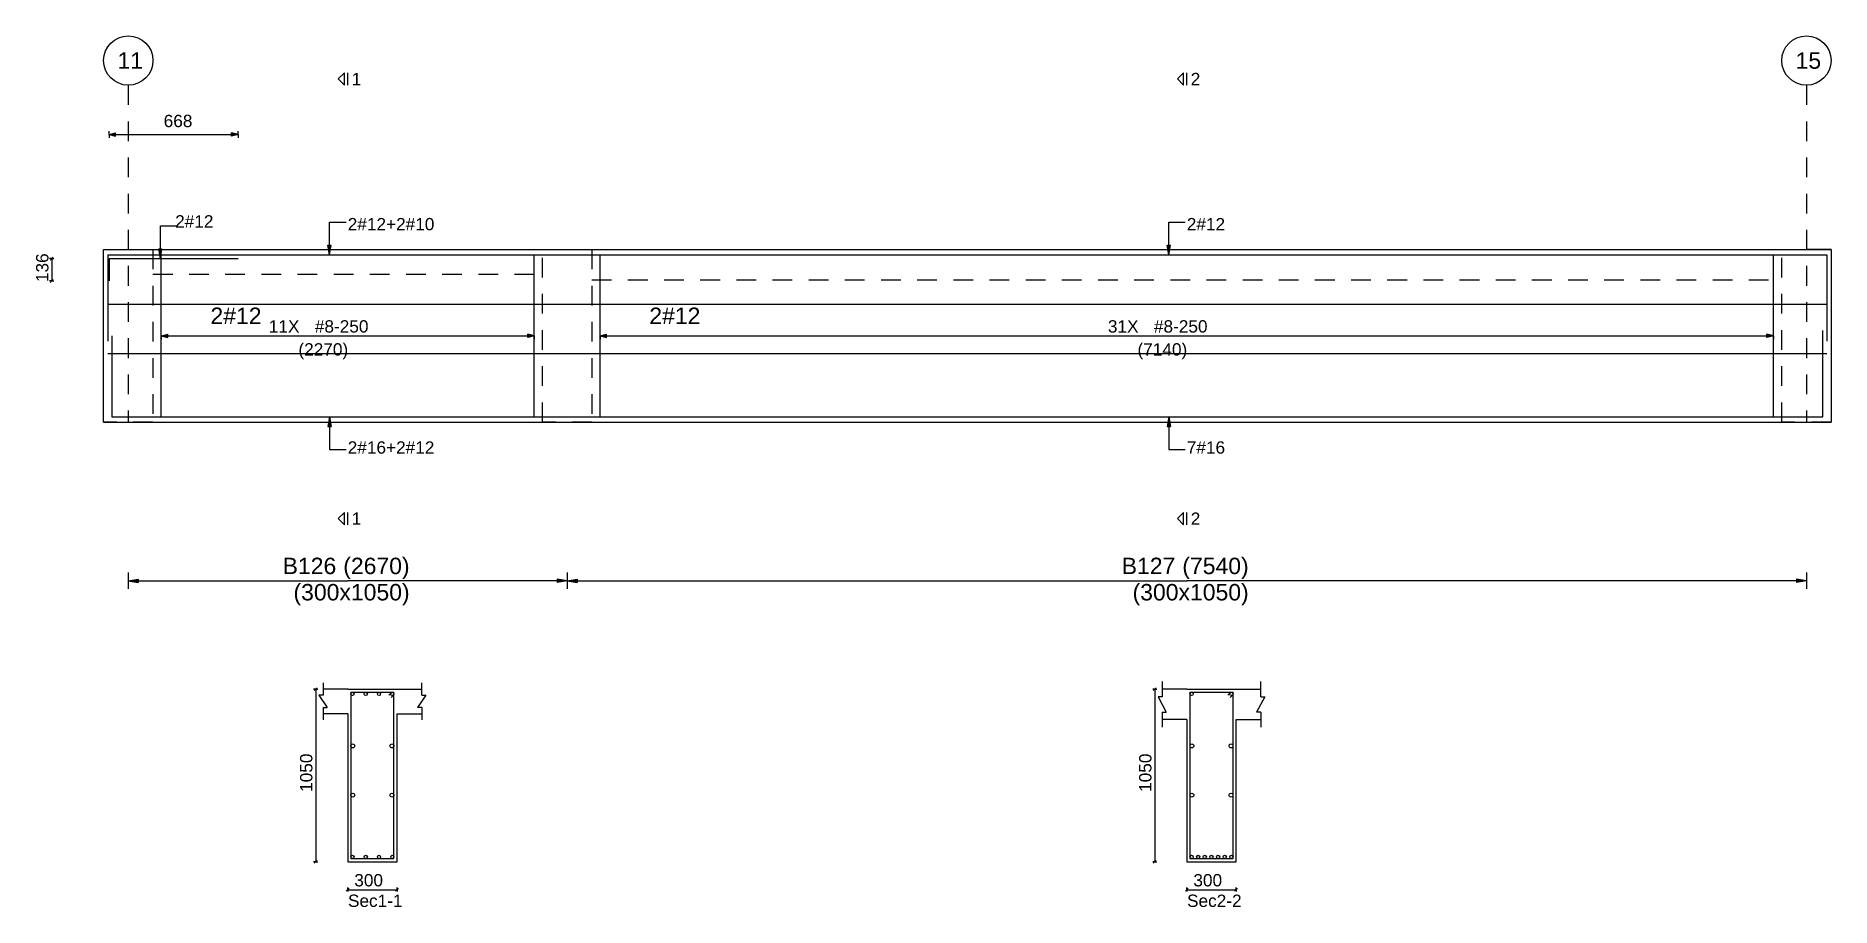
# Model space of a CAD drawing. Extents: x 0 to 98, y 3 to 248.
# Drawn here: x 39.62 to 50.54, y 207.85 to 213.16 of the extents above; entities that cross this region are included whole.
import ezdxf

# ---------------------------------------------------------------- set-up
doc = ezdxf.new("R2010")
doc.units = 0
doc.linetypes.add('ACAD_ISO02W100', pattern=[15, 12, -3])
for name, color, linetype in [('Axisline', 1, 'CONTINUOUS'), ('Axisline_Name', 2, 'CONTINUOUS'), ('Beam_bottombarlabeling', 2, 'CONTINUOUS'), ('Beam_Cross_Label', 4, 'CONTINUOUS'), ('Beam_CrossSection', 2, 'CONTINUOUS'), ('Beam_Dimensions_LS', 3, 'CONTINUOUS'), ('Beam_NameLS', 6, 'CONTINUOUS'), ('Beam_topbarsLabeling', 2, 'CONTINUOUS'), ('dim_all', 7, 'CONTINUOUS'), ('Extra_Topsteel_Labeling', 2, 'CONTINUOUS'), ('Extrabars', 7, 'CONTINUOUS'), ('Longsection', 2, 'CONTINUOUS'), ('main_botbars', 4, 'CONTINUOUS'), ('main_topbars', 4, 'CONTINUOUS'), ('SecondaryBeam', 2, 'CONTINUOUS'), ('SectionLine', 4, 'CONTINUOUS'), ('Sidefacebar', 140, 'CONTINUOUS'), ('Slabline', 253, 'CONTINUOUS'), ('span_dim', 7, 'CONTINUOUS'), ('spanline', 7, 'CONTINUOUS'), ('Stirrup_bar', 1, 'CONTINUOUS'), ('Stirrup_Dia_Spacing', 2, 'CONTINUOUS'), ('Stirrup_Length', 7, 'CONTINUOUS'), ('Stirrup_Numbers', 2, 'CONTINUOUS')]:
    doc.layers.add(name, color=color, linetype=linetype)
doc.styles.add('STRUDS_Arial', font='ARIAL.TTF', dxfattribs={"height": 0.04})

msp = doc.modelspace()

# ---------------------------------------------------------------- texts
at = {"layer": 'Axisline_Name', "style": 'STRUDS_Arial'}
for s, p in [('11', (40.114, 212.955)), ('15', (50.324, 212.955))]:
    msp.add_text(s, height=0.1, dxfattribs=at).set_placement(p)
at = {"layer": 'Beam_bottombarlabeling', "style": 'STRUDS_Arial'}
for s, p in [('2#16+2#12', (41.515, 210.613)), ('7#16', (46.62, 210.613))]:
    msp.add_text(s, height=0.075, dxfattribs=at).set_placement(p)
at = {"layer": 'Beam_Cross_Label', "style": 'STRUDS_Arial'}
for s, p in [('Sec1-1', (41.5165, 207.855)), ('Sec2-2', (46.6215, 207.855))]:
    msp.add_text(s, height=0.075, dxfattribs=at).set_placement(p)
at = {"layer": 'Beam_Dimensions_LS', "style": 'STRUDS_Arial'}
for p in [(41.185, 209.72), (46.29, 209.72)]:
    msp.add_text('(300x1050)', height=0.1, dxfattribs=at).set_placement(p)
at = {"layer": 'Beam_NameLS', "style": 'STRUDS_Arial'}
for s, p in [('B126', (41.119, 209.88)), ('B127', (46.224, 209.88))]:
    msp.add_text(s, height=0.1, dxfattribs=at).set_placement(p)
at = {"layer": 'Beam_topbarsLabeling', "style": 'STRUDS_Arial'}
for s, p in [('2#12+2#10', (41.515, 211.972)), ('2#12', (46.62, 211.972))]:
    msp.add_text(s, height=0.075, dxfattribs=at).set_placement(p)
at = {"layer": 'dim_all', "style": 'STRUDS_Arial'}
for s, p in [('668', (40.3953, 212.6)), ('300', (41.555, 207.98)), ('300', (46.66, 207.98))]:
    msp.add_text(s, height=0.075, dxfattribs=at).set_placement(p)
for s, p in [('136', (39.694, 211.657)), ('136', (39.694, 211.657)), ('1050', (41.3, 208.555)), ('1050', (46.405, 208.555))]:
    msp.add_text(s, height=0.075, rotation=90, dxfattribs=at).set_placement(p)
at = {"layer": 'Extra_Topsteel_Labeling', "style": 'STRUDS_Arial'}
msp.add_text('2#12', height=0.075, dxfattribs=at).set_placement((40.465, 211.989))
at = {"layer": 'SectionLine', "style": 'STRUDS_Arial'}
for s, p in [('1', (41.539, 212.855)), ('2', (46.644, 212.855)), ('1', (41.539, 210.18)), ('2', (46.644, 210.18))]:
    msp.add_text(s, height=0.075, dxfattribs=at).set_placement(p)
at = {"layer": 'Sidefacebar', "style": 'STRUDS_Arial'}
for p in [(40.68, 211.402), (43.35, 211.402)]:
    msp.add_text('2#12', height=0.1, dxfattribs=at).set_placement(p)
at = {"layer": 'span_dim', "style": 'STRUDS_Arial'}
for s, p in [(' (2670) ', (41.449, 209.88)), (' (7540) ', (46.554, 209.88))]:
    msp.add_text(s, height=0.1, dxfattribs=at).set_placement(p)
at = {"layer": 'Stirrup_Dia_Spacing', "style": 'STRUDS_Arial'}
for p in [(41.315, 211.35), (46.42, 211.35)]:
    msp.add_text('#8-250', height=0.075, dxfattribs=at).set_placement(p)
at = {"layer": 'Stirrup_Length', "style": 'STRUDS_Arial'}
for s, p in [('(2270)', (41.215, 211.21)), ('(7140)', (46.32, 211.21))]:
    msp.add_text(s, height=0.075, dxfattribs=at).set_placement(p)
at = {"layer": 'Stirrup_Numbers', "style": 'STRUDS_Arial'}
for s, p in [('11X', (41.035, 211.35)), ('31X', (46.14, 211.35))]:
    msp.add_text(s, height=0.075, dxfattribs=at).set_placement(p)

# ---------------------------------------------------------------- linework, layer by layer
at = {"layer": 'Axisline', "linetype": 'ACAD_ISO02W100', "ltscale": 0.01}
for p, q in [((40.18, 212.855), (40.18, 210.805)), ((50.39, 212.855), (50.39, 210.805))]:
    msp.add_line(p, q, dxfattribs=at)
at = {"layer": 'Axisline'}
for centre in [(40.18, 213.005), (50.39, 213.005)]:
    msp.add_circle(centre, 0.15, dxfattribs=at)
at = {"layer": 'Beam_bottombarlabeling'}
for p, q in [((41.405, 210.838), (41.395, 210.778)), ((41.405, 210.838), (41.405, 210.638)), ((41.405, 210.838), (41.415, 210.778)), ((46.51, 210.838), (46.5, 210.778)), ((46.51, 210.838), (46.51, 210.638)), ((46.51, 210.838), (46.52, 210.778)), ((41.395, 210.778), (41.415, 210.778)), ((46.5, 210.778), (46.52, 210.778)), ((41.405, 210.638), (41.505, 210.638)), ((46.51, 210.638), (46.61, 210.638))]:
    msp.add_line(p, q, dxfattribs=at)
for points in [[(41.405, 210.838), (41.395, 210.778), (41.405, 210.838), (41.415, 210.778)], [(46.51, 210.838), (46.5, 210.778), (46.51, 210.838), (46.52, 210.778)]]:
    msp.add_solid(points, dxfattribs=at)
at = {"layer": 'Beam_CrossSection'}
for p, q in [((41.365, 209.218), (41.365, 209.143)), ((41.515, 209.18), (41.365, 209.18)), ((41.515, 209.18), (41.815, 209.18)), ((41.515, 209.18), (41.515, 209.18)), ((41.815, 209.18), (41.815, 209.18)), ((41.815, 209.18), (41.965, 209.18)), ((41.965, 209.143), (41.965, 209.218)), ((46.47, 209.226), (46.47, 209.134)), ((46.62, 209.18), (46.47, 209.18)), ((46.62, 209.18), (46.92, 209.18)), ((46.62, 209.18), (46.62, 209.18)), ((46.92, 209.18), (46.92, 209.18)), ((46.92, 209.18), (47.07, 209.18)), ((47.07, 209.134), (47.07, 209.226)), ((41.365, 209.143), (41.34, 209.143)), ((41.34, 209.143), (41.39, 209.068)), ((41.365, 209.068), (41.365, 208.993)), ((41.365, 209.068), (41.39, 209.068)), ((41.99, 209.143), (41.94, 209.068)), ((41.965, 209.068), (41.94, 209.068)), ((41.965, 209.143), (41.99, 209.143)), ((41.965, 209.068), (41.965, 208.993)), ((46.47, 209.134), (46.445, 209.134)), ((46.445, 209.134), (46.495, 209.041)), ((47.095, 209.134), (47.045, 209.041)), ((47.07, 209.134), (47.095, 209.134)), ((41.515, 209.03), (41.365, 209.03)), ((41.515, 209.03), (41.515, 208.13)), ((41.815, 208.13), (41.815, 209.03)), ((41.815, 209.03), (41.965, 209.03)), ((46.47, 209.041), (46.47, 208.949)), ((46.47, 209.041), (46.495, 209.041)), ((46.62, 208.995), (46.47, 208.995)), ((46.62, 208.995), (46.62, 208.13)), ((46.92, 208.13), (46.92, 208.995)), ((46.92, 208.995), (47.07, 208.995)), ((47.07, 209.041), (47.045, 209.041)), ((47.07, 209.041), (47.07, 208.949)), ((41.515, 208.13), (41.815, 208.13)), ((46.62, 208.13), (46.92, 208.13))]:
    msp.add_line(p, q, dxfattribs=at)
at = {"layer": 'Beam_topbarsLabeling'}
for p, q in [((41.405, 211.822), (41.405, 212.022)), ((41.405, 212.022), (41.505, 212.022)), ((46.51, 211.822), (46.51, 212.022)), ((46.51, 212.022), (46.61, 212.022)), ((41.405, 211.822), (41.395, 211.882)), ((41.395, 211.882), (41.415, 211.882)), ((41.405, 211.822), (41.415, 211.882)), ((41.405, 211.882), (41.41, 211.882)), ((46.51, 211.822), (46.5, 211.882)), ((46.5, 211.882), (46.52, 211.882)), ((46.51, 211.822), (46.52, 211.882)), ((46.51, 211.882), (46.515, 211.882))]:
    msp.add_line(p, q, dxfattribs=at)
for points in [[(41.405, 211.822), (41.395, 211.882), (41.405, 211.822), (41.415, 211.882)], [(46.51, 211.822), (46.5, 211.882), (46.51, 211.822), (46.52, 211.882)]]:
    msp.add_solid(points, dxfattribs=at)
at = {"layer": 'dim_all'}
for p, q in [((40.063, 212.555), (40.063, 212.575)), ((40.063, 212.555), (40.063, 212.568)), ((40.063, 212.555), (40.063, 212.568)), ((40.063, 212.555), (40.103, 212.565)), ((40.063, 212.555), (40.063, 212.535)), ((40.063, 212.555), (40.103, 212.545)), ((40.063, 212.555), (40.063, 212.543)), ((40.063, 212.555), (40.063, 212.543)), ((40.063, 212.555), (40.8475, 212.555)), ((40.103, 212.545), (40.103, 212.565)), ((40.8475, 212.555), (40.8075, 212.565)), ((40.8075, 212.545), (40.8075, 212.565)), ((40.8475, 212.555), (40.8075, 212.545)), ((40.8475, 212.555), (40.8475, 212.575)), ((40.8475, 212.555), (40.8475, 212.568)), ((40.8475, 212.555), (40.8475, 212.568)), ((40.8475, 212.555), (40.8475, 212.535)), ((40.8475, 212.555), (40.8475, 212.543)), ((40.8475, 212.555), (40.8475, 212.543)), ((39.714, 211.8), (39.7015, 211.8)), ((39.714, 211.8), (39.7015, 211.8)), ((39.714, 211.8), (39.7052, 211.791)), ((39.714, 211.8), (39.7052, 211.791)), ((39.714, 211.8), (39.7229, 211.808)), ((39.714, 211.8), (39.7229, 211.808)), ((39.714, 211.8), (39.7265, 211.8)), ((39.714, 211.8), (39.714, 211.664)), ((39.714, 211.8), (39.7265, 211.8)), ((39.714, 211.8), (39.714, 211.664)), ((39.714, 211.664), (39.7229, 211.673)), ((39.714, 211.664), (39.7229, 211.673)), ((39.714, 211.664), (39.7015, 211.664)), ((39.714, 211.664), (39.7015, 211.664)), ((39.714, 211.664), (39.7052, 211.655)), ((39.714, 211.664), (39.7052, 211.655)), ((39.714, 211.664), (39.7265, 211.664)), ((39.714, 211.664), (39.7265, 211.664)), ((41.32, 209.18), (41.3075, 209.18)), ((41.32, 209.18), (41.3112, 209.171)), ((41.32, 209.18), (41.3289, 209.189)), ((41.32, 209.18), (41.3325, 209.18)), ((41.32, 209.18), (41.32, 208.13)), ((46.425, 209.18), (46.4125, 209.18)), ((46.425, 209.18), (46.4162, 209.171)), ((46.425, 209.18), (46.4339, 209.189)), ((46.425, 209.18), (46.4375, 209.18)), ((46.425, 209.18), (46.425, 208.13)), ((41.32, 208.13), (41.3075, 208.13)), ((41.32, 208.13), (41.3112, 208.121)), ((41.32, 208.13), (41.3289, 208.139)), ((41.32, 208.13), (41.3325, 208.13)), ((46.425, 208.13), (46.4125, 208.13)), ((46.425, 208.13), (46.4162, 208.121)), ((46.425, 208.13), (46.4339, 208.139)), ((46.425, 208.13), (46.4375, 208.13)), ((41.515, 207.96), (41.5062, 207.951)), ((41.515, 207.96), (41.515, 207.973)), ((41.515, 207.96), (41.5239, 207.969)), ((41.515, 207.96), (41.515, 207.948)), ((41.515, 207.96), (41.815, 207.96)), ((41.815, 207.96), (41.8062, 207.951)), ((41.815, 207.96), (41.815, 207.973)), ((41.815, 207.96), (41.8239, 207.969)), ((41.815, 207.96), (41.815, 207.948)), ((46.62, 207.96), (46.6112, 207.951)), ((46.62, 207.96), (46.62, 207.973)), ((46.62, 207.96), (46.6289, 207.969)), ((46.62, 207.96), (46.62, 207.948)), ((46.62, 207.96), (46.92, 207.96)), ((46.92, 207.96), (46.9112, 207.951)), ((46.92, 207.96), (46.92, 207.973)), ((46.92, 207.96), (46.9289, 207.969)), ((46.92, 207.96), (46.92, 207.948))]:
    msp.add_line(p, q, dxfattribs=at)
for points in [[(40.063, 212.555), (40.103, 212.565), (40.063, 212.555), (40.103, 212.545)], [(40.8475, 212.555), (40.8075, 212.565), (40.8475, 212.555), (40.8075, 212.545)]]:
    msp.add_solid(points, dxfattribs=at)
at = {"layer": 'Extra_Topsteel_Labeling'}
for p, q in [((40.375, 211.799), (40.375, 211.999)), ((40.375, 211.999), (40.475, 211.999)), ((40.375, 211.799), (40.365, 211.859)), ((40.365, 211.859), (40.385, 211.859)), ((40.375, 211.799), (40.385, 211.859)), ((40.375, 211.859), (40.38, 211.859))]:
    msp.add_line(p, q, dxfattribs=at)
msp.add_solid([(40.375, 211.799), (40.365, 211.859), (40.375, 211.799), (40.385, 211.859)], dxfattribs=at)
at = {"layer": 'Extrabars'}
for q in [(40.063, 211.664), (40.8475, 211.8)]:
    msp.add_line((40.063, 211.8), q, dxfattribs=at)
at = {"layer": 'Longsection'}
for p, q in [((40.03, 210.805), (40.03, 211.855)), ((40.03, 211.855), (40.33, 211.855)), ((40.03, 211.855), (40.03, 211.855)), ((40.18, 211.855), (40.18, 211.855)), ((40.18, 211.855), (40.18, 211.855)), ((40.18, 211.855), (43, 211.855)), ((42.85, 211.855), (50.54, 211.855)), ((50.54, 211.855), (50.39, 211.855)), ((50.54, 211.855), (50.54, 210.805)), ((40.03, 210.805), (43, 210.805)), ((42.7, 210.805), (50.54, 210.805))]:
    msp.add_line(p, q, dxfattribs=at)
at = {"layer": 'main_botbars'}
for p, q in [((40.055, 211.822), (40.055, 211.297)), ((40.055, 211.822), (42.975, 211.822)), ((42.725, 211.822), (50.515, 211.822)), ((50.515, 211.822), (50.515, 211.297)), ((50.49, 210.838), (50.49, 211.363)), ((40.08, 211.33), (40.08, 210.838)), ((40.08, 210.838), (42.95, 210.838)), ((42.75, 210.838), (50.49, 210.838)), ((42.95, 210.838), (42.95, 210.838))]:
    msp.add_line(p, q, dxfattribs=at)
for centre in [(41.5438, 208.159), (41.6246, 208.159), (41.7054, 208.159), (41.7863, 208.159), (46.6488, 208.159), (46.6892, 208.159), (46.7296, 208.159), (46.77, 208.159), (46.8104, 208.159), (46.8508, 208.159), (46.8912, 208.159)]:
    msp.add_circle(centre, 0.01, dxfattribs=at)
at = {"layer": 'main_topbars'}
for centre in [(41.5438, 209.151), (41.6246, 209.151), (41.7054, 209.151), (41.7863, 209.151), (46.6488, 209.151), (46.8913, 209.151)]:
    msp.add_circle(centre, 0.01, dxfattribs=at)
at = {"layer": 'SecondaryBeam', "linetype": 'ACAD_ISO02W100', "ltscale": 0.01}
for p, q in [((40.03, 211.855), (40.33, 211.855)), ((40.03, 210.805), (40.03, 211.855)), ((40.33, 211.855), (40.33, 210.805)), ((42.7, 211.855), (43, 211.855)), ((42.7, 210.805), (42.7, 211.855)), ((43, 211.855), (43, 210.805)), ((50.24, 211.855), (50.54, 211.855)), ((50.24, 210.805), (50.24, 211.855)), ((50.54, 211.855), (50.54, 210.805)), ((40.33, 210.805), (40.03, 210.805)), ((43, 210.805), (42.7, 210.805)), ((50.54, 210.805), (50.24, 210.805))]:
    msp.add_line(p, q, dxfattribs=at)
at = {"layer": 'SectionLine'}
for p, q in [((41.495, 212.93), (41.4575, 212.893)), ((41.495, 212.855), (41.4575, 212.893)), ((41.495, 212.855), (41.495, 212.93)), ((41.515, 212.855), (41.515, 212.93)), ((46.6, 212.93), (46.5625, 212.893)), ((46.6, 212.855), (46.5625, 212.893)), ((46.6, 212.855), (46.6, 212.93)), ((46.62, 212.855), (46.62, 212.93)), ((41.495, 210.255), (41.4575, 210.218)), ((41.495, 210.18), (41.495, 210.255)), ((41.515, 210.18), (41.515, 210.255)), ((46.6, 210.255), (46.5625, 210.218)), ((46.6, 210.18), (46.6, 210.255)), ((46.62, 210.18), (46.62, 210.255)), ((41.495, 210.18), (41.4575, 210.218)), ((46.6, 210.18), (46.5625, 210.218))]:
    msp.add_line(p, q, dxfattribs=at)
at = {"layer": 'Sidefacebar'}
for p, q in [((40.055, 211.522), (42.975, 211.522)), ((42.725, 211.522), (50.515, 211.522)), ((40.055, 211.222), (42.975, 211.222)), ((42.725, 211.222), (50.515, 211.222))]:
    msp.add_line(p, q, dxfattribs=at)
for centre in [(41.546, 208.835), (41.784, 208.835), (46.651, 208.835), (46.889, 208.835), (41.546, 208.535), (41.784, 208.535), (46.651, 208.535), (46.889, 208.535)]:
    msp.add_circle(centre, 0.012, dxfattribs=at)
at = {"layer": 'Slabline', "linetype": 'ACAD_ISO02W100', "ltscale": 0.01}
for p, q in [((40.33, 211.705), (42.7, 211.705)), ((43, 211.67), (50.24, 211.67))]:
    msp.add_line(p, q, dxfattribs=at)
at = {"layer": 'spanline'}
for p, q in [((40.18, 209.89), (40.18, 209.79)), ((40.18, 209.84), (40.24, 209.85)), ((40.18, 209.84), (41.515, 209.84)), ((40.18, 209.84), (40.24, 209.83)), ((40.24, 209.85), (40.24, 209.83)), ((42.85, 209.84), (41.515, 209.84)), ((42.85, 209.84), (42.79, 209.85)), ((42.79, 209.85), (42.79, 209.83)), ((42.85, 209.84), (42.79, 209.83)), ((42.85, 209.89), (42.85, 209.79)), ((42.85, 209.89), (42.85, 209.79)), ((42.85, 209.84), (42.91, 209.85)), ((42.85, 209.84), (46.62, 209.84)), ((42.85, 209.84), (42.91, 209.83)), ((42.91, 209.85), (42.91, 209.83)), ((50.39, 209.84), (46.62, 209.84)), ((50.39, 209.84), (50.33, 209.85)), ((50.33, 209.85), (50.33, 209.83)), ((50.39, 209.84), (50.33, 209.83)), ((50.39, 209.89), (50.39, 209.79))]:
    msp.add_line(p, q, dxfattribs=at)
for points in [[(40.18, 209.84), (40.24, 209.85), (40.18, 209.84), (40.24, 209.83)], [(42.85, 209.84), (42.79, 209.85), (42.85, 209.84), (42.79, 209.83)], [(42.85, 209.84), (42.91, 209.85), (42.85, 209.84), (42.91, 209.83)], [(50.39, 209.84), (50.33, 209.85), (50.39, 209.84), (50.33, 209.83)]]:
    msp.add_solid(points, dxfattribs=at)
at = {"layer": 'Stirrup_bar'}
for p, q in [((40.38, 210.838), (40.38, 211.822)), ((42.65, 210.838), (42.65, 211.822)), ((43.05, 210.838), (43.05, 211.822)), ((50.19, 210.838), (50.19, 211.822)), ((41.5338, 209.161), (41.5338, 208.149)), ((41.5338, 209.161), (41.7963, 209.161)), ((41.7963, 208.149), (41.7963, 209.161)), ((46.6388, 209.161), (46.6388, 208.149)), ((46.6388, 209.161), (46.9013, 209.161)), ((46.9013, 208.149), (46.9013, 209.161)), ((41.7792, 209.158), (41.765, 209.144)), ((41.7933, 209.144), (41.7792, 209.13)), ((46.8842, 209.158), (46.8701, 209.144)), ((46.8983, 209.144), (46.8842, 209.13)), ((41.5338, 208.149), (41.7963, 208.149)), ((46.6388, 208.149), (46.9013, 208.149))]:
    msp.add_line(p, q, dxfattribs=at)
at = {"layer": 'Stirrup_Length'}
for p, q in [((40.38, 211.33), (40.38, 211.35)), ((42.65, 211.33), (42.65, 211.35)), ((43.05, 211.33), (43.05, 211.35)), ((50.19, 211.33), (50.19, 211.35)), ((40.38, 211.33), (40.42, 211.34)), ((40.38, 211.33), (42.65, 211.33)), ((40.38, 211.33), (40.38, 211.31)), ((40.38, 211.33), (40.42, 211.32)), ((40.42, 211.32), (40.42, 211.34)), ((42.65, 211.33), (42.61, 211.34)), ((42.61, 211.32), (42.61, 211.34)), ((42.65, 211.33), (42.61, 211.32)), ((42.65, 211.33), (42.65, 211.31)), ((43.05, 211.33), (43.09, 211.34)), ((43.05, 211.33), (50.19, 211.33)), ((43.05, 211.33), (43.05, 211.31)), ((43.05, 211.33), (43.09, 211.32)), ((43.09, 211.32), (43.09, 211.34)), ((50.19, 211.33), (50.15, 211.34)), ((50.15, 211.32), (50.15, 211.34)), ((50.19, 211.33), (50.15, 211.32)), ((50.19, 211.33), (50.19, 211.31))]:
    msp.add_line(p, q, dxfattribs=at)
for points in [[(40.38, 211.33), (40.42, 211.34), (40.38, 211.33), (40.42, 211.32)], [(42.65, 211.33), (42.61, 211.34), (42.65, 211.33), (42.61, 211.32)], [(43.05, 211.33), (43.09, 211.34), (43.05, 211.33), (43.09, 211.32)], [(50.19, 211.33), (50.15, 211.34), (50.19, 211.33), (50.15, 211.32)]]:
    msp.add_solid(points, dxfattribs=at)

msp.set_redraw_order([(e.dxf.handle, doc.entitydb.next_handle()) for e in msp.query("TEXT MTEXT ATTDEF DIMENSION ARC_DIMENSION")])  # texts and dimensions are drawn at this point

doc.saveas('drawing.dxf')
